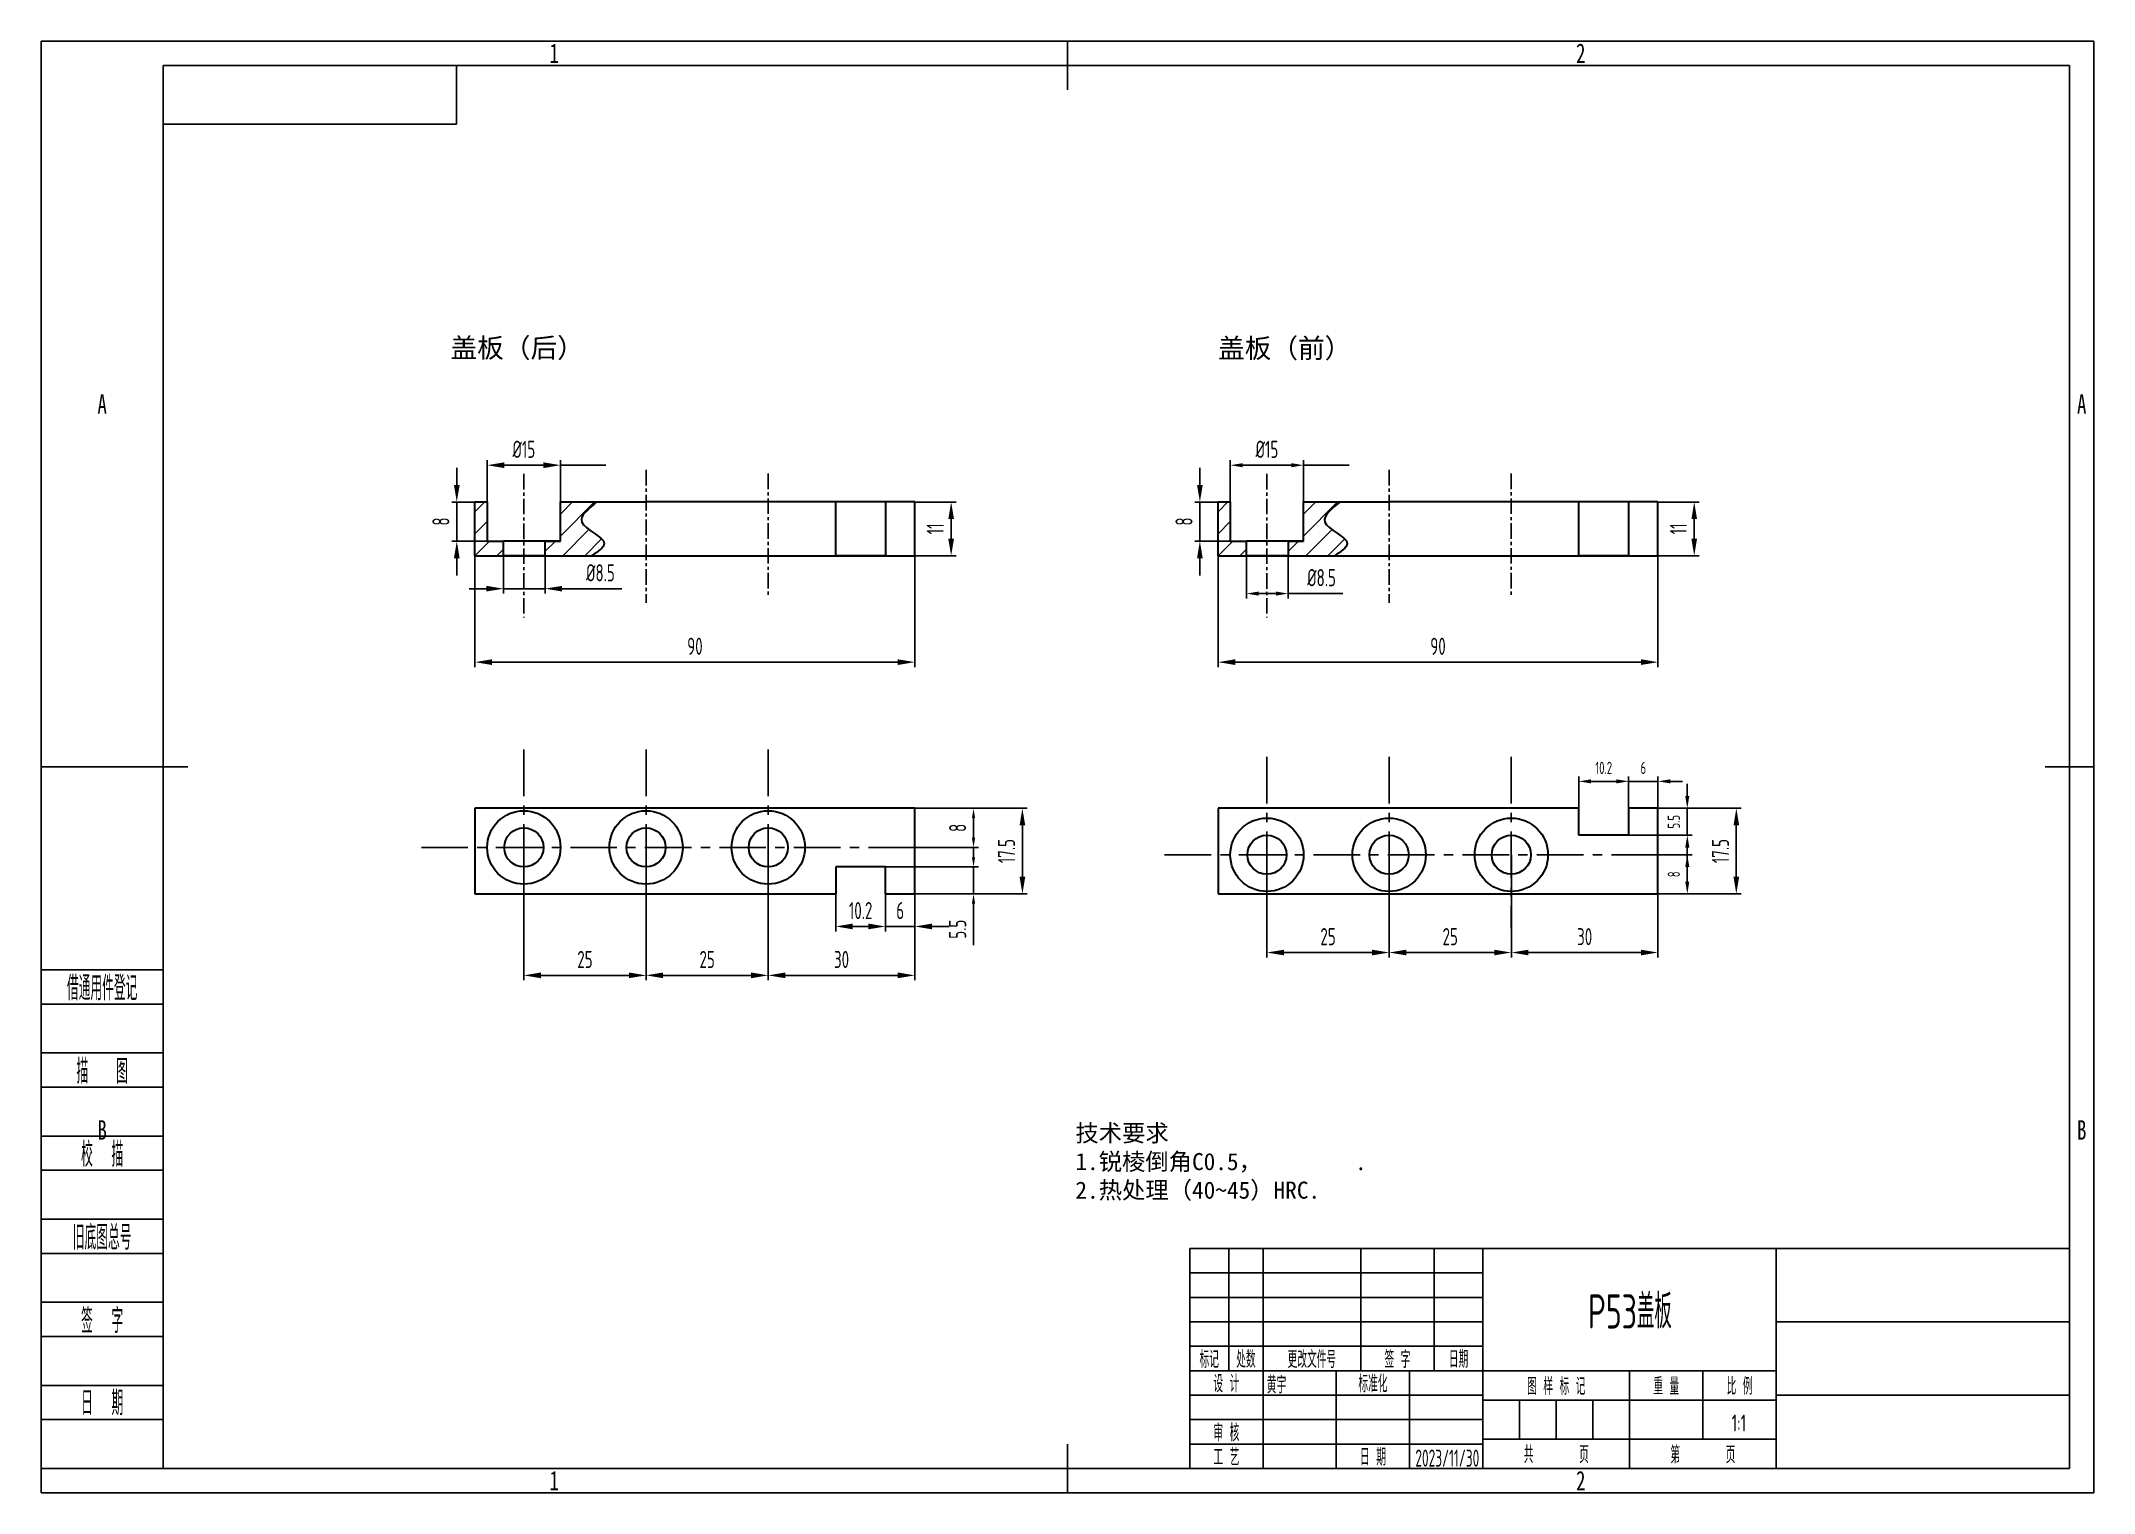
# Model space of a CAD drawing. Header units: millimetres. Extents: x 26 to 446, y 18 to 315.
import ezdxf
from ezdxf.enums import TextEntityAlignment as Align

# ---------------------------------------------------------------- set-up
doc = ezdxf.new("R2010")
doc.units = ezdxf.units.MM
doc.linetypes.add('CENTER', pattern=[50.8, 31.75, -6.35, 6.35, -6.35])
for name, color, linetype in [('1轮廓实线层', 7, 'Continuous'), ('2细线层', 4, 'Continuous'), ('5剖面线层', 2, 'Continuous'), ('6文字层', 3, 'Continuous'), ('7标注层', 4, 'Continuous'), ('图框层', 7, 'Continuous')]:
    doc.layers.add(name, color=color, linetype=linetype)
doc.layers.add('粗实线', color=7, linetype='Continuous', lineweight=30)
doc.styles.add('PC_TEXTSTYLE', font='ISOCP.SHX', dxfattribs={"width": 0.707, "bigfont": 'GBCBIG.SHX'})
doc.styles.get("Standard").update_dxf_attribs({"font": ''})
doc.styles.get('Standard').set_extended_font_data('SimSun')
doc.dimstyles.new('GB_LINEAR', dxfattribs={"dimtxt": 3.5, "dimasz": 3.5, "dimexe": 1, "dimexo": 0, "dimgap": 1.5, "dimtad": 1, "dimdsep": 46, "dimtxsty": 'PC_TEXTSTYLE', "dimcen": 0, "dimclrd": 256, "dimclrt": 3, "dimadec": 0, "dimazin": 2, "dimtp": 0.1, "dimtm": 0.1, "dimtfac": 0.71, "dimtdec": 3, "dimtmove": 0, "dimatfit": 3, "dimfxl": 0, "dimarcsym": 0})
doc.dimstyles.new('GB_ORDINATE', dxfattribs={"dimtxt": 3.5, "dimasz": 3.5, "dimexe": 1, "dimexo": 0, "dimgap": 1.5, "dimtad": 1, "dimdsep": 46, "dimtxsty": 'PC_TEXTSTYLE', "dimcen": 0, "dimclrd": 256, "dimclrt": 3, "dimadec": 0, "dimazin": 2, "dimtp": 0.1, "dimtm": 0.1, "dimtfac": 0.71, "dimtdec": 3, "dimtmove": 0, "dimatfit": 3, "dimfxl": 0, "dimarcsym": 0})

msp = doc.modelspace()

# ---------------------------------------------------------------- texts
at = {"layer": '6文字层', "attachment_point": 1}
for s, width, heights, insert, char_height in [('盖板（后）', 35.89606, [-5.296], (109.704, 254.367), 4), ('盖板（前）', 35.89606, [-5.296], (266.738, 254.301), 4), ('技术要求\\P1.锐棱倒角C0.5，        .\\P2.热处理（40~45）HRC.', 67.42638, [20.679], (237.553, 93.487), 3.5)]:
    msp.add_mtext_dynamic_manual_height_columns(s, width=width, gutter_width=12.5, heights=heights, dxfattribs=dict(at, insert=insert, char_height=char_height))

# ---------------------------------------------------------------- blocks, each defined once
blk = doc.blocks.new('ZwmFrameMain_A3^_^分区图框^_^landscape')
at = {"layer": '1轮廓实线层'}
for p, q in [((185, 292), (185, 282)), ((0, 0), (0, 287)), ((390, 287), (0, 287)), ((390, 287), (390, 0)), ((-25, 143.5), (5, 143.5)), ((395, 143.5), (385, 143.5)), ((185, -5), (185, 5)), ((0, 0), (390, 0))]:
    blk.add_line(p, q, dxfattribs=at)
at = {"layer": '2细线层'}
for p, q in [((-25, -5), (-25, 292)), ((395, 292), (-25, 292)), ((-25, 292), (-25, 287)), ((185, 292), (185, 287)), ((395, 292), (395, -5)), ((-25, 143.5), (0, 143.5)), ((395, 143.5), (390, 143.5)), ((-25, -5), (-25, 0)), ((185, -5), (185, 0)), ((-25, -5), (395, -5)), ((-25, -5), (0, -5)), ((395, -5), (390, -5))]:
    blk.add_line(p, q, dxfattribs=at)
at = {"layer": '6文字层', "width": 0.707}
for s, p in [('1', (80, 289.5)), ('2', (290, 289.5)), ('A', (-12.5, 217.75)), ('A', (392.5, 217.75)), ('B', (-12.5, 69.25)), ('B', (392.5, 69.25)), ('1', (80, -2.5)), ('2', (290, -2.5))]:
    blk.add_text(s, height=4, dxfattribs=at).set_placement(p, align=Align.MIDDLE)
blk = doc.blocks.new('ZwmFrameMain_标题栏1')
at = {"layer": '1轮廓实线层'}
for p, q in [((-180, 0), (-180, 45)), ((0, 45), (-180, 45)), ((-172, 20), (-172, 45)), ((-165, 20), (-165, 45)), ((-145, 20), (-145, 45)), ((-130, 20), (-130, 45)), ((-120, 0), (-120, 45)), ((0, 0), (0, 45)), ((-60, 30), (0, 30)), ((-180, 20), (-60, 20)), ((-165, 0), (-165, 20)), ((-150, 0), (-150, 20)), ((-135, 0), (-135, 20)), ((-60, 15), (0, 15)), ((-180, 0), (0, 0))]:
    blk.add_line(p, q, dxfattribs=at)
at = {"layer": '1轮廓实线层', "color": 7}
for p, q in [((-60, 0), (-60, 45)), ((-180, 25), (-120, 25))]:
    blk.add_line(p, q, dxfattribs=at)
at = {"layer": '2细线层'}
for p, q in [((-180, 40), (-120, 40)), ((-180, 35), (-120, 35)), ((-180, 30), (-120, 30)), ((-90, 0), (-90, 20)), ((-75, 6), (-75, 20)), ((-180, 15), (-120, 15)), ((-120, 14), (-60, 14)), ((-112.5, 6), (-112.5, 14)), ((-105, 6), (-105, 14)), ((-97.5, 6), (-97.5, 14)), ((-180, 10), (-120, 10)), ((-180, 5), (-120, 5)), ((-120, 6), (-60, 6))]:
    blk.add_line(p, q, dxfattribs=at)
at = {"layer": '6文字层', "style": 'PC_TEXTSTYLE', "width": 0.667}
for s, p in [('标记', (-176, 22.5)), ('处数', (-168.5, 22.5)), (' 更改文件号 ', (-155, 22.5)), (' 签 字 ', (-137.5, 22.5)), (' 日期 ', (-125, 22.5)), (' 设 计 ', (-172.5, 17.51)), (' 标准化 ', (-142.5, 17.51)), (' 图 样 标 记 ', (-105, 17)), (' 重 量 ', (-82.5, 17)), (' 比 例 ', (-67.5, 17)), (' 审 核 ', (-172.5, 7.5)), (' 工 艺 ', (-172.5, 2.5)), (' 日 期 ', (-142.5, 2.5)), ('共       页', (-105, 3)), ('第       页', (-75, 3))]:
    blk.add_text(s, height=3.5, dxfattribs=at).set_placement(p, align=Align.MIDDLE)
at = {"layer": '6文字层', "style": 'PC_TEXTSTYLE', "flags": 8}
for tag, height, width, p, p2 in [('企业名称', 5, 3.445461, (-54.29, 34.82), (-5.27, 34.82)), ('产品名称或材料标记', 7, 1.034456, (-113.46, 28.64), (-66.42, 28.64)), ('图样名称', 5, 3.480264, (-54.79, 19.98), (-5.27, 19.98)), ('标准化', 3.5, 1.756036, (-133.83, 15.37), (-120.75, 15.37)), ('审核', 3.5, 2.723972, (-163.99, 5.37), (-150.63, 5.37)), ('重量', 3.5, 2.448074, (-88.46, 7.54), (-76.55, 7.54)), ('比例', 3.5, 2.367734, (-73.35, 7.54), (-61.93, 7.54)), ('图样代号', 5, 3.489916, (-54.79, 5.63), (-5.52, 5.63)), ('工艺', 3.5, 2.851598, (-164.21, 0.37), (-150.89, 0.37)), ('共几页', 3.5, 0.953151, (-108.58, 1.48), (-101.56, 1.48)), ('日期', 3.5, 2.733185, (-133.83, 0.37), (-120.75, 0.37))]:
    blk.add_attdef(tag, text='', height=height, dxfattribs=dict(at, width=width)).set_placement(p, p2, align=Align.FIT)
at = {"layer": '6文字层', "style": 'PC_TEXTSTYLE', "width": 9.901758, "flags": 8}
blk.add_attdef('设计', text='', height=3.5, rotation=359.5768, dxfattribs=at).set_placement((-164.23, 15.37), (-150.37, 15.27), align=Align.FIT)
at = {"layer": '6文字层', "color": 3, "style": 'PC_TEXTSTYLE', "width": 0.96618, "flags": 8}
blk.add_attdef('第几页', text='', height=3.5, dxfattribs=at).set_placement((-78.29, 1.5), (-71.16, 1.5), align=Align.FIT)
at = {"layer": '6文字层', "color": 0, "style": 'PC_TEXTSTYLE', "width": 0.715273, "flags": 8}
blk.add_attdef('图纸张数', text='', height=3.5, dxfattribs=at).set_placement((-2.66, -3.87), (4.46, -3.87), align=Align.FIT)
blk = doc.blocks.new('ZwmFrameMain_图样代号')
at = {"layer": '2细线层', "linetype": 'Continuous'}
for p in [(60, 0), (0, -12)]:
    blk.add_line(p, (60, -12), dxfattribs=at)
at = {"layer": '6文字层', "style": 'PC_TEXTSTYLE', "width": 2.827942}
blk.add_attdef('图样代号', text='', height=7, rotation=180, dxfattribs=at).set_placement((58.24, -2.4), (2.35, -2.4), align=Align.FIT)
blk = doc.blocks.new('ZwmFrameMain_附加栏')
at = {"layer": '2细线层'}
for p, q in [((-25, 102), (0, 102)), ((-25, 95), (0, 95)), ((-25, 85), (0, 85)), ((-25, 78), (0, 78)), ((-25, 68), (0, 68)), ((-25, 61), (0, 61)), ((-25, 51), (0, 51)), ((-25, 44), (0, 44)), ((-25, 34), (0, 34)), ((-25, 27), (0, 27)), ((-25, 17), (0, 17)), ((-25, 10), (0, 10)), ((-25, 0), (0, 0))]:
    blk.add_line(p, q, dxfattribs=at)
at = {"layer": '6文字层', "color": 3, "style": 'PC_TEXTSTYLE'}
for s, width, p in [('借通用件登记', 0.667, (-12.5, 98.5)), ('描   图', 0.6667, (-12.5, 81.5)), ('校  描', 0.667, (-12.5, 64.5)), ('旧底图总号', 0.667, (-12.5, 47.5)), ('签  字', 0.667, (-12.5, 30.5)), ('日  期', 0.667, (-12.49, 13.6))]:
    blk.add_text(s, height=5, dxfattribs=dict(at, width=width)).set_placement(p, align=Align.MIDDLE)
at = {"layer": '6文字层', "style": 'PC_TEXTSTYLE'}
for tag, width, p, p2 in [('借通用件登记', 0.671328, (-23.44, 86.36), (-1.25, 86.36)), ('描图', 2.120922, (-23.44, 69.36), (-1.25, 69.36)), ('校图', 2.149976, (-23.75, 52.06), (-1.25, 52.06)), ('旧底图总号', 0.761452, (-22.84, 35.67), (-1.86, 35.67)), ('签字', 2.026939, (-23.14, 18.37), (-1.56, 18.37)), ('日期', 1.89999, (-22.84, 1.37), (-2.17, 1.37))]:
    blk.add_attdef(tag, text='', height=5, dxfattribs=dict(at, width=width)).set_placement(p, p2, align=Align.FIT)
blk = doc.blocks.new('*D5')
at = {"layer": '7标注层', "lineweight": -2}
for p, q in [((110.99, 224.33), (110.99, 227.83)), ((110.99, 220.83), (110.99, 212.83)), ((110.99, 209.33), (110.99, 205.83))]:
    blk.add_line(p, q, dxfattribs=at)
at = {"layer": '7标注层', "color": 0, "lineweight": -2}
for p, q in [((117.21, 220.83), (109.99, 220.83)), ((117.21, 212.83), (109.99, 212.83))]:
    blk.add_line(p, q, dxfattribs=at)
at = {"layer": '7标注层'}
for points in [[(110.41, 224.33), (111.58, 224.33), (110.99, 220.83)], [(111.58, 209.33), (110.41, 209.33), (110.99, 212.83)]]:
    blk.add_solid(points, dxfattribs=at)
at = {"layer": 'Defpoints', "color": 0}
for p in [(117.21, 220.83), (110.99, 212.83), (117.21, 212.83)]:
    blk.add_point(p, dxfattribs=at)
at = {"layer": '7标注层', "color": 3, "insert": (107.74, 216.83), "char_height": 3.5, "attachment_point": 5, "rotation": 90, "style": 'PC_TEXTSTYLE'}
blk.add_mtext('8', dxfattribs=at)
blk = doc.blocks.new('*D6')
at = {"layer": '7标注层', "color": 0, "lineweight": -2}
for p, q in [((120.54, 209.83), (120.54, 202.1)), ((129.04, 209.83), (129.04, 202.1))]:
    blk.add_line(p, q, dxfattribs=at)
at = {"layer": '7标注层', "lineweight": -2}
for p, q in [((117.04, 203.1), (113.54, 203.1)), ((120.54, 203.1), (129.04, 203.1)), ((132.54, 203.1), (144.73, 203.1))]:
    blk.add_line(p, q, dxfattribs=at)
at = {"layer": '7标注层'}
for points in [[(117.04, 202.52), (117.04, 203.68), (120.54, 203.1)], [(132.54, 203.68), (132.54, 202.52), (129.04, 203.1)]]:
    blk.add_solid(points, dxfattribs=at)
at = {"layer": 'Defpoints', "color": 0}
for p in [(120.54, 209.83), (129.04, 209.83), (129.04, 203.1)]:
    blk.add_point(p, dxfattribs=at)
at = {"layer": '7标注层', "color": 3, "insert": (140.38, 206.35), "char_height": 3.5, "attachment_point": 5, "style": 'PC_TEXTSTYLE'}
blk.add_mtext('%%C8.5', dxfattribs=at)
blk = doc.blocks.new('*D7')
at = {"layer": '7标注层', "color": 0, "lineweight": -2}
for p, q in [((117.21, 220.83), (117.21, 229.36)), ((132.21, 220.83), (132.21, 229.36))]:
    blk.add_line(p, q, dxfattribs=at)
at = {"layer": '7标注层', "lineweight": -2}
blk.add_line((120.71, 228.36), (128.71, 228.36), dxfattribs=at)
at = {"layer": '7标注层'}
for points in [[(120.71, 228.94), (120.71, 227.77), (117.21, 228.36)], [(128.71, 227.77), (128.71, 228.94), (132.21, 228.36)]]:
    blk.add_solid(points, dxfattribs=at)
at = {"layer": 'Defpoints', "color": 0}
for p in [(132.21, 228.36), (117.21, 220.83), (132.21, 220.83)]:
    blk.add_point(p, dxfattribs=at)
at = {"layer": '7标注层', "color": 3, "insert": (124.71, 231.61), "char_height": 3.5, "attachment_point": 5, "style": 'PC_TEXTSTYLE'}
blk.add_mtext('%%C15', dxfattribs=at)
blk = doc.blocks.new('*D8')
at = {"layer": '7标注层', "color": 0, "lineweight": -2}
for p, q in [((204.71, 220.83), (213.13, 220.83)), ((204.71, 209.83), (213.13, 209.83))]:
    blk.add_line(p, q, dxfattribs=at)
at = {"layer": '7标注层', "lineweight": -2}
blk.add_line((212.13, 217.33), (212.13, 213.33), dxfattribs=at)
at = {"layer": '7标注层'}
for points in [[(212.72, 217.33), (211.55, 217.33), (212.13, 220.83)], [(211.55, 213.33), (212.72, 213.33), (212.13, 209.83)]]:
    blk.add_solid(points, dxfattribs=at)
at = {"layer": 'Defpoints', "color": 0}
for p in [(204.71, 220.83), (204.71, 209.83), (212.13, 209.83)]:
    blk.add_point(p, dxfattribs=at)
at = {"layer": '7标注层', "color": 3, "insert": (208.88, 215.33), "char_height": 3.5, "attachment_point": 5, "rotation": 90, "style": 'PC_TEXTSTYLE'}
blk.add_mtext('11', dxfattribs=at)
blk = doc.blocks.new('*D9')
at = {"layer": '7标注层', "color": 0, "lineweight": -2}
for p, q in [((114.71, 209.83), (114.71, 187.07)), ((204.71, 209.83), (204.71, 187.07))]:
    blk.add_line(p, q, dxfattribs=at)
at = {"layer": '7标注层', "lineweight": -2}
blk.add_line((118.21, 188.07), (201.21, 188.07), dxfattribs=at)
at = {"layer": '7标注层'}
for points in [[(118.21, 188.66), (118.21, 187.49), (114.71, 188.07)], [(201.21, 187.49), (201.21, 188.66), (204.71, 188.07)]]:
    blk.add_solid(points, dxfattribs=at)
at = {"layer": 'Defpoints', "color": 0}
for p in [(114.71, 209.83), (204.71, 209.83), (204.71, 188.07)]:
    blk.add_point(p, dxfattribs=at)
at = {"layer": '7标注层', "color": 3, "insert": (159.71, 191.32), "char_height": 3.5, "attachment_point": 5, "style": 'PC_TEXTSTYLE'}
blk.add_mtext('90', dxfattribs=at)
blk = doc.blocks.new('*D10')
at = {"layer": '7标注层', "color": 0, "lineweight": -2}
for p, q in [((188.51, 140.67), (188.51, 133)), ((198.71, 140.67), (198.71, 133))]:
    blk.add_line(p, q, dxfattribs=at)
at = {"layer": '7标注层', "lineweight": -2}
blk.add_line((192.01, 134), (195.21, 134), dxfattribs=at)
at = {"layer": '7标注层'}
for points in [[(192.01, 134.59), (192.01, 133.42), (188.51, 134)], [(195.21, 133.42), (195.21, 134.59), (198.71, 134)]]:
    blk.add_solid(points, dxfattribs=at)
at = {"layer": 'Defpoints', "color": 0}
for p in [(188.51, 140.67), (198.71, 140.67), (198.71, 134)]:
    blk.add_point(p, dxfattribs=at)
at = {"layer": '7标注层', "color": 3, "insert": (193.61, 137.25), "char_height": 3.5, "attachment_point": 5, "style": 'PC_TEXTSTYLE'}
blk.add_mtext('10.2', dxfattribs=at)
blk = doc.blocks.new('*D11')
at = {"layer": '7标注层', "color": 0, "lineweight": -2}
for p, q in [((198.71, 140.67), (198.71, 133)), ((204.71, 140.67), (204.71, 133))]:
    blk.add_line(p, q, dxfattribs=at)
at = {"layer": '7标注层', "lineweight": -2}
for p, q in [((195.21, 134), (191.71, 134)), ((198.71, 134), (204.71, 134)), ((208.21, 134), (211.71, 134))]:
    blk.add_line(p, q, dxfattribs=at)
at = {"layer": '7标注层'}
for points in [[(195.21, 133.42), (195.21, 134.59), (198.71, 134)], [(208.21, 134.59), (208.21, 133.42), (204.71, 134)]]:
    blk.add_solid(points, dxfattribs=at)
at = {"layer": 'Defpoints', "color": 0}
for p in [(198.71, 140.67), (204.71, 140.67), (204.71, 134)]:
    blk.add_point(p, dxfattribs=at)
at = {"layer": '7标注层', "color": 3, "insert": (201.71, 137.25), "char_height": 3.5, "attachment_point": 5, "style": 'PC_TEXTSTYLE'}
blk.add_mtext('6', dxfattribs=at)
blk = doc.blocks.new('*D12')
at = {"layer": '7标注层', "color": 0, "lineweight": -2}
for p, q in [((124.71, 150.17), (124.71, 123)), ((149.71, 150.17), (149.71, 123))]:
    blk.add_line(p, q, dxfattribs=at)
at = {"layer": '7标注层', "lineweight": -2}
blk.add_line((128.21, 124), (146.21, 124), dxfattribs=at)
at = {"layer": '7标注层'}
for points in [[(128.21, 124.59), (128.21, 123.42), (124.71, 124)], [(146.21, 123.42), (146.21, 124.59), (149.71, 124)]]:
    blk.add_solid(points, dxfattribs=at)
at = {"layer": 'Defpoints', "color": 0}
for p in [(124.71, 150.17), (149.71, 150.17), (149.71, 124)]:
    blk.add_point(p, dxfattribs=at)
at = {"layer": '7标注层', "color": 3, "insert": (137.21, 127.25), "char_height": 3.5, "attachment_point": 5, "style": 'PC_TEXTSTYLE'}
blk.add_mtext('25', dxfattribs=at)
blk = doc.blocks.new('*D13')
at = {"layer": '7标注层', "color": 0, "lineweight": -2}
for p, q in [((149.71, 150.17), (149.71, 123)), ((174.71, 150.17), (174.71, 123))]:
    blk.add_line(p, q, dxfattribs=at)
at = {"layer": '7标注层', "lineweight": -2}
blk.add_line((153.21, 124), (171.21, 124), dxfattribs=at)
at = {"layer": '7标注层'}
for points in [[(153.21, 124.59), (153.21, 123.42), (149.71, 124)], [(171.21, 123.42), (171.21, 124.59), (174.71, 124)]]:
    blk.add_solid(points, dxfattribs=at)
at = {"layer": 'Defpoints', "color": 0}
for p in [(149.71, 150.17), (174.71, 150.17), (174.71, 124)]:
    blk.add_point(p, dxfattribs=at)
at = {"layer": '7标注层', "color": 3, "insert": (162.21, 127.25), "char_height": 3.5, "attachment_point": 5, "style": 'PC_TEXTSTYLE'}
blk.add_mtext('25', dxfattribs=at)
blk = doc.blocks.new('*D14')
at = {"layer": '7标注层', "color": 0, "lineweight": -2}
for p, q in [((174.71, 150.17), (174.71, 123)), ((204.71, 150.17), (204.71, 123))]:
    blk.add_line(p, q, dxfattribs=at)
at = {"layer": '7标注层', "lineweight": -2}
blk.add_line((178.21, 124), (201.21, 124), dxfattribs=at)
at = {"layer": '7标注层'}
for points in [[(178.21, 124.59), (178.21, 123.42), (174.71, 124)], [(201.21, 123.42), (201.21, 124.59), (204.71, 124)]]:
    blk.add_solid(points, dxfattribs=at)
at = {"layer": 'Defpoints', "color": 0}
for p in [(174.71, 150.17), (204.71, 150.17), (204.71, 124)]:
    blk.add_point(p, dxfattribs=at)
at = {"layer": '7标注层', "color": 3, "insert": (189.71, 127.25), "char_height": 3.5, "attachment_point": 5, "style": 'PC_TEXTSTYLE'}
blk.add_mtext('30', dxfattribs=at)
blk = doc.blocks.new('*D15')
at = {"layer": '7标注层', "color": 0, "lineweight": -2}
for p, q in [((204.71, 158.17), (217.71, 158.17)), ((204.71, 150.17), (217.71, 150.17))]:
    blk.add_line(p, q, dxfattribs=at)
at = {"layer": '7标注层', "lineweight": -2}
blk.add_line((216.71, 156.17), (216.71, 152.17), dxfattribs=at)
at = {"layer": '7标注层'}
for points in [[(217.04, 156.17), (216.38, 156.17), (216.71, 158.17)], [(216.38, 152.17), (217.04, 152.17), (216.71, 150.17)]]:
    blk.add_solid(points, dxfattribs=at)
at = {"layer": 'Defpoints', "color": 0}
for p in [(204.71, 158.17), (204.71, 150.17), (216.71, 150.17)]:
    blk.add_point(p, dxfattribs=at)
at = {"layer": '7标注层', "color": 3, "insert": (213.46, 154.17), "char_height": 3.5, "attachment_point": 5, "rotation": 90, "style": 'PC_TEXTSTYLE'}
blk.add_mtext('8', dxfattribs=at)
blk = doc.blocks.new('*D17')
at = {"layer": '7标注层', "lineweight": -2}
for p, q in [((216.71, 148.17), (216.71, 150.17)), ((216.71, 146.17), (216.71, 140.67)), ((216.71, 138.67), (216.71, 130.2))]:
    blk.add_line(p, q, dxfattribs=at)
at = {"layer": '7标注层', "color": 0, "lineweight": -2}
for p, q in [((198.71, 146.17), (217.71, 146.17)), ((198.71, 140.67), (217.71, 140.67))]:
    blk.add_line(p, q, dxfattribs=at)
at = {"layer": '7标注层'}
for points in [[(216.38, 148.17), (217.04, 148.17), (216.71, 146.17)], [(217.04, 138.67), (216.38, 138.67), (216.71, 140.67)]]:
    blk.add_solid(points, dxfattribs=at)
at = {"layer": 'Defpoints', "color": 0}
for p in [(198.71, 146.17), (198.71, 140.67), (216.71, 140.67)]:
    blk.add_point(p, dxfattribs=at)
at = {"layer": '7标注层', "color": 3, "insert": (213.46, 133.44), "char_height": 3.5, "attachment_point": 5, "rotation": 90, "style": 'PC_TEXTSTYLE'}
blk.add_mtext('5.5', dxfattribs=at)
blk = doc.blocks.new('*D18')
at = {"layer": '7标注层', "color": 0, "lineweight": -2}
for p, q in [((204.71, 158.17), (227.71, 158.17)), ((204.71, 140.67), (227.71, 140.67))]:
    blk.add_line(p, q, dxfattribs=at)
at = {"layer": '7标注层', "lineweight": -2}
blk.add_line((226.71, 154.67), (226.71, 144.17), dxfattribs=at)
at = {"layer": '7标注层'}
for points in [[(227.29, 154.67), (226.13, 154.67), (226.71, 158.17)], [(226.13, 144.17), (227.29, 144.17), (226.71, 140.67)]]:
    blk.add_solid(points, dxfattribs=at)
at = {"layer": 'Defpoints', "color": 0}
for p in [(204.71, 158.17), (204.71, 140.67), (226.71, 140.67)]:
    blk.add_point(p, dxfattribs=at)
at = {"layer": '7标注层', "color": 3, "insert": (223.46, 149.42), "char_height": 3.5, "attachment_point": 5, "rotation": 90, "style": 'PC_TEXTSTYLE'}
blk.add_mtext('17.5', dxfattribs=at)
blk = doc.blocks.new('*D19')
at = {"layer": '7标注层', "lineweight": -2}
for p, q in [((263.02, 224.33), (263.02, 227.83)), ((263.02, 220.83), (263.02, 212.83)), ((263.02, 209.33), (263.02, 205.83))]:
    blk.add_line(p, q, dxfattribs=at)
at = {"layer": '7标注层', "color": 0, "lineweight": -2}
for p, q in [((269.24, 220.83), (262.02, 220.83)), ((269.24, 212.83), (262.02, 212.83))]:
    blk.add_line(p, q, dxfattribs=at)
at = {"layer": '7标注层'}
for points in [[(262.44, 224.33), (263.6, 224.33), (263.02, 220.83)], [(263.6, 209.33), (262.44, 209.33), (263.02, 212.83)]]:
    blk.add_solid(points, dxfattribs=at)
at = {"layer": 'Defpoints', "color": 0}
for p in [(269.24, 220.83), (263.02, 212.83), (269.24, 212.83)]:
    blk.add_point(p, dxfattribs=at)
at = {"layer": '7标注层', "color": 3, "insert": (259.77, 216.83), "char_height": 3.5, "attachment_point": 5, "rotation": 90, "style": 'PC_TEXTSTYLE'}
blk.add_mtext('8', dxfattribs=at)
blk = doc.blocks.new('*D20')
at = {"layer": '7标注层', "color": 0, "lineweight": -2}
for p, q in [((272.56, 209.83), (272.56, 201.1)), ((281.06, 209.83), (281.06, 201.1))]:
    blk.add_line(p, q, dxfattribs=at)
at = {"layer": '7标注层', "lineweight": -2}
for p, q in [((275.06, 202.1), (278.56, 202.1)), ((281.06, 202.1), (292.25, 202.1))]:
    blk.add_line(p, q, dxfattribs=at)
at = {"layer": '7标注层'}
for points in [[(275.06, 202.52), (275.06, 201.68), (272.56, 202.1)], [(278.56, 201.68), (278.56, 202.52), (281.06, 202.1)]]:
    blk.add_solid(points, dxfattribs=at)
at = {"layer": 'Defpoints', "color": 0}
for p in [(272.56, 209.83), (281.06, 209.83), (281.06, 202.1)]:
    blk.add_point(p, dxfattribs=at)
at = {"layer": '7标注层', "color": 3, "insert": (287.91, 205.35), "char_height": 3.5, "attachment_point": 5, "style": 'PC_TEXTSTYLE'}
blk.add_mtext('%%C8.5', dxfattribs=at)
blk = doc.blocks.new('*D21')
at = {"layer": '7标注层', "color": 0, "lineweight": -2}
for p, q in [((269.24, 220.83), (269.24, 229.36)), ((284.24, 220.83), (284.24, 229.36))]:
    blk.add_line(p, q, dxfattribs=at)
at = {"layer": '7标注层', "lineweight": -2}
blk.add_line((271.74, 228.36), (281.74, 228.36), dxfattribs=at)
at = {"layer": '7标注层'}
for points in [[(271.74, 228.77), (271.74, 227.94), (269.24, 228.36)], [(281.74, 227.94), (281.74, 228.77), (284.24, 228.36)]]:
    blk.add_solid(points, dxfattribs=at)
at = {"layer": 'Defpoints', "color": 0}
for p in [(284.24, 228.36), (269.24, 220.83), (284.24, 220.83)]:
    blk.add_point(p, dxfattribs=at)
at = {"layer": '7标注层', "color": 3, "insert": (276.74, 231.61), "char_height": 3.5, "attachment_point": 5, "style": 'PC_TEXTSTYLE'}
blk.add_mtext('%%C15', dxfattribs=at)
blk = doc.blocks.new('*D22')
at = {"layer": '7标注层', "color": 0, "lineweight": -2}
for p, q in [((356.74, 220.83), (365.16, 220.83)), ((356.74, 209.83), (365.16, 209.83))]:
    blk.add_line(p, q, dxfattribs=at)
at = {"layer": '7标注层', "lineweight": -2}
blk.add_line((364.16, 217.33), (364.16, 213.33), dxfattribs=at)
at = {"layer": '7标注层'}
for points in [[(364.74, 217.33), (363.58, 217.33), (364.16, 220.83)], [(363.58, 213.33), (364.74, 213.33), (364.16, 209.83)]]:
    blk.add_solid(points, dxfattribs=at)
at = {"layer": 'Defpoints', "color": 0}
for p in [(356.74, 220.83), (356.74, 209.83), (364.16, 209.83)]:
    blk.add_point(p, dxfattribs=at)
at = {"layer": '7标注层', "color": 3, "insert": (360.91, 215.33), "char_height": 3.5, "attachment_point": 5, "rotation": 90, "style": 'PC_TEXTSTYLE'}
blk.add_mtext('11', dxfattribs=at)
blk = doc.blocks.new('*D23')
at = {"layer": '7标注层', "color": 0, "lineweight": -2}
for p, q in [((266.74, 209.83), (266.74, 187.07)), ((356.74, 209.83), (356.74, 187.07))]:
    blk.add_line(p, q, dxfattribs=at)
at = {"layer": '7标注层', "lineweight": -2}
blk.add_line((270.24, 188.07), (353.24, 188.07), dxfattribs=at)
at = {"layer": '7标注层'}
for points in [[(270.24, 188.66), (270.24, 187.49), (266.74, 188.07)], [(353.24, 187.49), (353.24, 188.66), (356.74, 188.07)]]:
    blk.add_solid(points, dxfattribs=at)
at = {"layer": 'Defpoints', "color": 0}
for p in [(266.74, 209.83), (356.74, 209.83), (356.74, 188.07)]:
    blk.add_point(p, dxfattribs=at)
at = {"layer": '7标注层', "color": 3, "insert": (311.74, 191.32), "char_height": 3.5, "attachment_point": 5, "style": 'PC_TEXTSTYLE'}
blk.add_mtext('90', dxfattribs=at)
blk = doc.blocks.new('*D25')
at = {"layer": '7标注层', "color": 0, "lineweight": -2}
for p, q in [((356.74, 148.67), (363.74, 148.67)), ((356.74, 140.67), (363.74, 140.67))]:
    blk.add_line(p, q, dxfattribs=at)
at = {"layer": '7标注层', "lineweight": -2}
blk.add_line((362.74, 146.17), (362.74, 143.17), dxfattribs=at)
at = {"layer": '7标注层'}
for points in [[(363.15, 146.17), (362.32, 146.17), (362.74, 148.67)], [(362.32, 143.17), (363.15, 143.17), (362.74, 140.67)]]:
    blk.add_solid(points, dxfattribs=at)
at = {"layer": 'Defpoints', "color": 0}
for p in [(356.74, 148.67), (356.74, 140.67), (362.74, 140.67)]:
    blk.add_point(p, dxfattribs=at)
at = {"layer": '7标注层', "color": 3, "insert": (359.99, 144.67), "char_height": 2.5, "attachment_point": 5, "rotation": 90, "style": 'PC_TEXTSTYLE'}
blk.add_mtext('8', dxfattribs=at)
blk = doc.blocks.new('*D26')
at = {"layer": '7标注层', "color": 0, "lineweight": -2}
for p, q in [((356.74, 158.17), (373.77, 158.17)), ((356.74, 140.67), (373.77, 140.67))]:
    blk.add_line(p, q, dxfattribs=at)
at = {"layer": '7标注层', "lineweight": -2}
blk.add_line((372.77, 154.67), (372.77, 144.17), dxfattribs=at)
at = {"layer": '7标注层'}
for points in [[(373.35, 154.67), (372.19, 154.67), (372.77, 158.17)], [(372.19, 144.17), (373.35, 144.17), (372.77, 140.67)]]:
    blk.add_solid(points, dxfattribs=at)
at = {"layer": 'Defpoints', "color": 0}
for p in [(356.74, 158.17), (356.74, 140.67), (372.77, 140.67)]:
    blk.add_point(p, dxfattribs=at)
at = {"layer": '7标注层', "color": 3, "insert": (369.52, 149.42), "char_height": 3.5, "attachment_point": 5, "rotation": 90, "style": 'PC_TEXTSTYLE'}
blk.add_mtext('17.5', dxfattribs=at)
blk = doc.blocks.new('*D27')
at = {"layer": '7标注层', "color": 0, "lineweight": -2}
for p, q in [((326.74, 148.67), (326.74, 127.67)), ((356.74, 148.67), (356.74, 127.67))]:
    blk.add_line(p, q, dxfattribs=at)
at = {"layer": '7标注层', "lineweight": -2}
blk.add_line((353.24, 128.67), (330.24, 128.67), dxfattribs=at)
at = {"layer": '7标注层'}
for points in [[(330.24, 129.25), (330.24, 128.09), (326.74, 128.67)], [(353.24, 128.09), (353.24, 129.25), (356.74, 128.67)]]:
    blk.add_solid(points, dxfattribs=at)
at = {"layer": 'Defpoints', "color": 0}
for p in [(326.74, 148.67), (356.74, 148.67), (326.74, 128.67)]:
    blk.add_point(p, dxfattribs=at)
at = {"layer": '7标注层', "color": 3, "insert": (341.74, 131.92), "char_height": 3.5, "attachment_point": 5, "style": 'PC_TEXTSTYLE'}
blk.add_mtext('30', dxfattribs=at)
blk = doc.blocks.new('*D28')
at = {"layer": '7标注层', "color": 0, "lineweight": -2}
for p, q in [((301.74, 148.67), (301.74, 127.67)), ((326.74, 148.67), (326.74, 127.67))]:
    blk.add_line(p, q, dxfattribs=at)
at = {"layer": '7标注层', "lineweight": -2}
blk.add_line((323.24, 128.67), (305.24, 128.67), dxfattribs=at)
at = {"layer": '7标注层'}
for points in [[(305.24, 129.25), (305.24, 128.09), (301.74, 128.67)], [(323.24, 128.09), (323.24, 129.25), (326.74, 128.67)]]:
    blk.add_solid(points, dxfattribs=at)
at = {"layer": 'Defpoints', "color": 0}
for p in [(301.74, 148.67), (326.74, 148.67), (301.74, 128.67)]:
    blk.add_point(p, dxfattribs=at)
at = {"layer": '7标注层', "color": 3, "insert": (314.24, 131.92), "char_height": 3.5, "attachment_point": 5, "style": 'PC_TEXTSTYLE'}
blk.add_mtext('25', dxfattribs=at)
blk = doc.blocks.new('*D29')
at = {"layer": '7标注层', "color": 0, "lineweight": -2}
for p, q in [((276.74, 148.67), (276.74, 127.67)), ((301.74, 148.67), (301.74, 127.67))]:
    blk.add_line(p, q, dxfattribs=at)
at = {"layer": '7标注层', "lineweight": -2}
blk.add_line((298.24, 128.67), (280.24, 128.67), dxfattribs=at)
at = {"layer": '7标注层'}
for points in [[(280.24, 129.25), (280.24, 128.09), (276.74, 128.67)], [(298.24, 128.09), (298.24, 129.25), (301.74, 128.67)]]:
    blk.add_solid(points, dxfattribs=at)
at = {"layer": 'Defpoints', "color": 0}
for p in [(276.74, 148.67), (301.74, 148.67), (276.74, 128.67)]:
    blk.add_point(p, dxfattribs=at)
at = {"layer": '7标注层', "color": 3, "insert": (289.24, 131.92), "char_height": 3.5, "attachment_point": 5, "style": 'PC_TEXTSTYLE'}
blk.add_mtext('25', dxfattribs=at)
blk = doc.blocks.new('*D30')
at = {"layer": '7标注层', "color": 0, "lineweight": -2}
for p, q in [((340.54, 152.67), (340.54, 164.69)), ((350.74, 152.67), (350.74, 164.69))]:
    blk.add_line(p, q, dxfattribs=at)
at = {"layer": '7标注层', "lineweight": -2}
blk.add_line((343.04, 163.69), (348.24, 163.69), dxfattribs=at)
at = {"layer": '7标注层'}
for points in [[(343.04, 164.1), (343.04, 163.27), (340.54, 163.69)], [(348.24, 163.27), (348.24, 164.1), (350.74, 163.69)]]:
    blk.add_solid(points, dxfattribs=at)
at = {"layer": 'Defpoints', "color": 0}
for p in [(350.74, 163.69), (340.54, 152.67), (350.74, 152.67)]:
    blk.add_point(p, dxfattribs=at)
at = {"layer": '7标注层', "color": 3, "insert": (345.64, 166.44), "char_height": 2.5, "attachment_point": 5, "style": 'PC_TEXTSTYLE'}
blk.add_mtext('10.2', dxfattribs=at)
blk = doc.blocks.new('*D31')
at = {"layer": '7标注层', "color": 0, "lineweight": -2}
for p, q in [((350.74, 158.17), (350.74, 164.69)), ((356.74, 158.17), (356.74, 164.69))]:
    blk.add_line(p, q, dxfattribs=at)
at = {"layer": '7标注层', "lineweight": -2}
for p, q in [((348.24, 163.69), (345.74, 163.69)), ((350.74, 163.69), (356.74, 163.69)), ((359.24, 163.69), (361.74, 163.69))]:
    blk.add_line(p, q, dxfattribs=at)
at = {"layer": '7标注层'}
for points in [[(348.24, 163.27), (348.24, 164.1), (350.74, 163.69)], [(359.24, 164.1), (359.24, 163.27), (356.74, 163.69)]]:
    blk.add_solid(points, dxfattribs=at)
at = {"layer": 'Defpoints', "color": 0}
for p in [(356.74, 163.69), (350.74, 158.17), (356.74, 158.17)]:
    blk.add_point(p, dxfattribs=at)
at = {"layer": '7标注层', "color": 3, "insert": (353.74, 166.44), "char_height": 2.5, "attachment_point": 5, "style": 'PC_TEXTSTYLE'}
blk.add_mtext('6', dxfattribs=at)
blk = doc.blocks.new('*D32')
at = {"layer": '7标注层', "lineweight": -2}
for p, q in [((362.74, 160.69), (362.74, 163.21)), ((362.74, 158.17), (362.74, 152.67)), ((362.74, 150.15), (362.74, 147.63))]:
    blk.add_line(p, q, dxfattribs=at)
at = {"layer": '7标注层', "color": 0, "lineweight": -2}
for p, q in [((350.74, 158.17), (363.74, 158.17)), ((350.74, 152.67), (363.74, 152.67))]:
    blk.add_line(p, q, dxfattribs=at)
at = {"layer": '7标注层'}
for points in [[(362.32, 160.69), (363.16, 160.69), (362.74, 158.17)], [(363.16, 150.15), (362.32, 150.15), (362.74, 152.67)]]:
    blk.add_solid(points, dxfattribs=at)
at = {"layer": 'Defpoints', "color": 0}
for p in [(350.74, 158.17), (350.74, 152.67), (362.74, 152.67)]:
    blk.add_point(p, dxfattribs=at)
at = {"layer": '7标注层', "color": 3, "insert": (359.99, 155.42), "char_height": 2.5, "attachment_point": 5, "rotation": 90, "style": 'PC_TEXTSTYLE'}
blk.add_mtext('5.5', dxfattribs=at)

# ---------------------------------------------------------------- dimensions: what is measured, and where the dimension line sits
at = {"layer": '7标注层'}
dim = msp.add_linear_dim(base=(132.212, 228.357), p1=(117.212, 220.832), p2=(132.212, 220.832), text='%%C15', dimstyle='GB_ORDINATE', dxfattribs=at)
dim.commit()
dim.dimension.update_dxf_attribs({"geometry": '*D7', "text_midpoint": (124.712, 231.607)})
for base, p1, p2, text, dimstyle, override, picture, middle in [((284.238, 228.357), (269.238, 220.832), (284.238, 220.832), '%%C15', 'GB_ORDINATE', {"dimtxt": 3.5, "dimasz": 2.5}, '*D21', (276.738, 231.607)), ((129.036, 203.101), (120.536, 209.832), (129.036, 209.832), '%%C8.5', 'GB_LINEAR', {"dimscale": 1, "dimgap": 1.5, "dimtad": 1, "dimjust": 0, "dimdec": 2, "dimlfac": 1, "dimse1": 0, "dimse2": 0, "dimsd1": 0, "dimsd2": 0, "dimclrd": 256, "dimclre": 0, "dimtofl": 1, "dimtvp": 0.1}, '*D6', (140.382, 206.351))]:
    dim = msp.add_linear_dim(base=base, p1=p1, p2=p2, text=text, dimstyle=dimstyle, override=override, dxfattribs=at)
    dim.commit()
    dim.dimension.update_dxf_attribs({"geometry": picture, "text_midpoint": middle})
for base, p1, p2, override, picture, middle in [((110.994, 212.832), (117.212, 220.832), (117.212, 212.832), {"dimscale": 1, "dimgap": 1.5, "dimtad": 1, "dimjust": 0, "dimdec": 2, "dimlfac": 1, "dimse1": 0, "dimse2": 0, "dimsd1": 0, "dimsd2": 0, "dimclrd": 256, "dimclre": 0, "dimtofl": 1, "dimtvp": 0.1}, '*D5', (107.744, 216.832)), ((263.02, 212.832), (269.238, 220.832), (269.238, 212.832), {"dimscale": 1, "dimgap": 1.5, "dimtad": 1, "dimjust": 0, "dimdec": 2, "dimlfac": 1, "dimse1": 0, "dimse2": 0, "dimsd1": 0, "dimsd2": 0, "dimclrd": 256, "dimclre": 0, "dimtofl": 1, "dimtvp": 0.1}, '*D19', (259.77, 216.832)), ((362.74, 152.669), (350.738, 158.169), (350.738, 152.669), {"dimscale": 1, "dimtxt": 2.5, "dimasz": 2.52, "dimgap": 1.5, "dimtad": 1, "dimjust": 0, "dimdec": 2, "dimlfac": 1, "dimse1": 0, "dimse2": 0, "dimsd1": 0, "dimsd2": 0, "dimclrd": 256, "dimclre": 0, "dimtofl": 1, "dimtvp": 0.1}, '*D32', (359.99, 155.419)), ((216.712, 150.169), (204.712, 158.169), (204.712, 150.169), {"dimscale": 1, "dimasz": 2, "dimgap": 1.5, "dimtad": 1, "dimjust": 0, "dimdec": 2, "dimlfac": 1, "dimse1": 0, "dimse2": 0, "dimsd1": 0, "dimsd2": 0, "dimclrd": 256, "dimclre": 0, "dimtofl": 1, "dimtvp": 0.1}, '*D15', (213.462, 154.169)), ((226.712, 140.669), (204.712, 158.169), (204.712, 140.669), {"dimscale": 1, "dimgap": 1.5, "dimtad": 1, "dimjust": 0, "dimdec": 2, "dimlfac": 1, "dimse1": 0, "dimse2": 0, "dimsd1": 0, "dimsd2": 0, "dimclrd": 256, "dimclre": 0, "dimtofl": 1, "dimtvp": 0.1}, '*D18', (223.462, 149.419)), ((216.712, 140.669), (198.712, 146.169), (198.712, 140.669), {"dimscale": 1, "dimasz": 2, "dimgap": 1.5, "dimtad": 1, "dimjust": 0, "dimdec": 2, "dimlfac": 1, "dimse1": 0, "dimse2": 0, "dimsd1": 0, "dimsd2": 0, "dimclrd": 256, "dimclre": 0, "dimtofl": 1, "dimtvp": 0.1}, '*D17', (213.462, 133.436)), ((362.738, 140.669), (356.738, 148.669), (356.738, 140.669), {"dimscale": 1, "dimtxt": 2.5, "dimasz": 2.5, "dimgap": 1.5, "dimtad": 1, "dimjust": 0, "dimdec": 2, "dimlfac": 1, "dimse1": 0, "dimse2": 0, "dimsd1": 0, "dimsd2": 0, "dimclrd": 256, "dimclre": 0, "dimtofl": 1, "dimtvp": 0.1}, '*D25', (359.988, 144.669))]:
    dim = msp.add_linear_dim(base=base, p1=p1, p2=p2, angle=90, dimstyle='GB_LINEAR', override=override, dxfattribs=at)
    dim.commit()
    dim.dimension.update_dxf_attribs({"geometry": picture, "text_midpoint": middle})
for base, p1, p2, picture, middle in [((212.134, 209.832), (204.712, 220.832), (204.712, 209.832), '*D8', (212.134, 215.332)), ((364.16, 209.832), (356.738, 220.832), (356.738, 209.832), '*D22', (364.16, 215.332)), ((372.769, 140.669), (356.738, 158.169), (356.738, 140.669), '*D26', (372.769, 149.419))]:
    dim = msp.add_linear_dim(base=base, p1=p1, p2=p2, angle=90, dimstyle='GB_LINEAR', override={"dimscale": 1, "dimgap": 1.5, "dimtad": 1, "dimjust": 0, "dimdec": 2, "dimlfac": 1, "dimse1": 0, "dimse2": 0, "dimsd1": 0, "dimsd2": 0, "dimclrd": 256, "dimclre": 0, "dimtofl": 1, "dimtvp": 0.1}, dxfattribs=at)
    dim.commit()
    dim.dimension.update_dxf_attribs({"geometry": picture, "text_midpoint": middle, "dimtype": 160})
for base, p1, p2, override, picture, middle in [((204.712, 188.073), (114.712, 209.832), (204.712, 209.832), {"dimscale": 1, "dimgap": 1.5, "dimtad": 1, "dimjust": 0, "dimdec": 2, "dimlfac": 1, "dimse1": 0, "dimse2": 0, "dimsd1": 0, "dimsd2": 0, "dimclrd": 256, "dimclre": 0, "dimtofl": 1, "dimtvp": 0.1}, '*D9', (159.712, 191.323)), ((356.738, 188.073), (266.738, 209.832), (356.738, 209.832), {"dimscale": 1, "dimgap": 1.5, "dimtad": 1, "dimjust": 0, "dimdec": 2, "dimlfac": 1, "dimse1": 0, "dimse2": 0, "dimsd1": 0, "dimsd2": 0, "dimclrd": 256, "dimclre": 0, "dimtofl": 1, "dimtvp": 0.1}, '*D23', (311.738, 191.323)), ((350.738, 163.688), (340.538, 152.669), (350.738, 152.669), {"dimscale": 1, "dimtxt": 2.5, "dimasz": 2.5, "dimgap": 1.5, "dimtad": 1, "dimjust": 0, "dimdec": 2, "dimlfac": 1, "dimse1": 0, "dimse2": 0, "dimsd1": 0, "dimsd2": 0, "dimclrd": 256, "dimclre": 0, "dimtofl": 1, "dimtvp": 0.1}, '*D30', (345.638, 166.438)), ((356.738, 163.688), (350.738, 158.169), (356.738, 158.169), {"dimscale": 1, "dimtxt": 2.5, "dimasz": 2.5, "dimgap": 1.5, "dimtad": 1, "dimjust": 0, "dimdec": 2, "dimlfac": 1, "dimse1": 0, "dimse2": 0, "dimsd1": 0, "dimsd2": 0, "dimclrd": 256, "dimclre": 0, "dimtofl": 1, "dimtvp": 0.1}, '*D31', (353.738, 166.438)), ((149.712, 124.004), (124.712, 150.169), (149.712, 150.169), {"dimscale": 1, "dimgap": 1.5, "dimtad": 1, "dimjust": 0, "dimdec": 2, "dimlfac": 1, "dimse1": 0, "dimse2": 0, "dimsd1": 0, "dimsd2": 0, "dimclrd": 256, "dimclre": 0, "dimtofl": 1, "dimtvp": 0.1}, '*D12', (137.212, 127.254)), ((174.712, 124.004), (149.712, 150.169), (174.712, 150.169), {"dimscale": 1, "dimgap": 1.5, "dimtad": 1, "dimjust": 0, "dimdec": 2, "dimlfac": 1, "dimse1": 0, "dimse2": 0, "dimsd1": 0, "dimsd2": 0, "dimclrd": 256, "dimclre": 0, "dimtofl": 1, "dimtvp": 0.1}, '*D13', (162.212, 127.254)), ((204.712, 124.004), (174.712, 150.169), (204.712, 150.169), {"dimscale": 1, "dimgap": 1.5, "dimtad": 1, "dimjust": 0, "dimdec": 2, "dimlfac": 1, "dimse1": 0, "dimse2": 0, "dimsd1": 0, "dimsd2": 0, "dimclrd": 256, "dimclre": 0, "dimtofl": 1, "dimtvp": 0.1}, '*D14', (189.712, 127.254)), ((276.738, 128.669), (301.738, 148.669), (276.738, 148.669), {"dimscale": 1, "dimgap": 1.5, "dimtad": 1, "dimjust": 0, "dimdec": 2, "dimlfac": 1, "dimse1": 0, "dimse2": 0, "dimsd1": 0, "dimsd2": 0, "dimclrd": 256, "dimclre": 0, "dimtofl": 1, "dimtvp": 0.1}, '*D29', (289.238, 131.919)), ((301.738, 128.669), (326.738, 148.669), (301.738, 148.669), {"dimscale": 1, "dimgap": 1.5, "dimtad": 1, "dimjust": 0, "dimdec": 2, "dimlfac": 1, "dimse1": 0, "dimse2": 0, "dimsd1": 0, "dimsd2": 0, "dimclrd": 256, "dimclre": 0, "dimtofl": 1, "dimtvp": 0.1}, '*D28', (314.238, 131.919)), ((326.738, 128.669), (356.738, 148.669), (326.738, 148.669), {"dimscale": 1, "dimgap": 1.5, "dimtad": 1, "dimjust": 0, "dimdec": 2, "dimlfac": 1, "dimse1": 0, "dimse2": 0, "dimsd1": 0, "dimsd2": 0, "dimclrd": 256, "dimclre": 0, "dimtofl": 1, "dimtvp": 0.1}, '*D27', (341.738, 131.919)), ((198.712, 134.004), (188.512, 140.669), (198.712, 140.669), {"dimscale": 1, "dimgap": 1.5, "dimtad": 1, "dimjust": 0, "dimdec": 2, "dimlfac": 1, "dimse1": 0, "dimse2": 0, "dimsd1": 0, "dimsd2": 0, "dimclrd": 256, "dimclre": 0, "dimtofl": 1, "dimtvp": 0.1}, '*D10', (193.612, 137.254)), ((204.712, 134.004), (198.712, 140.669), (204.712, 140.669), {"dimscale": 1, "dimgap": 1.5, "dimtad": 1, "dimjust": 0, "dimdec": 2, "dimlfac": 1, "dimse1": 0, "dimse2": 0, "dimsd1": 0, "dimsd2": 0, "dimclrd": 256, "dimclre": 0, "dimtofl": 1, "dimtvp": 0.1}, '*D11', (201.712, 137.254))]:
    dim = msp.add_linear_dim(base=base, p1=p1, p2=p2, dimstyle='GB_LINEAR', override=override, dxfattribs=at)
    dim.commit()
    dim.dimension.update_dxf_attribs({"geometry": picture, "text_midpoint": middle})
dim = msp.add_linear_dim(base=(281.062, 202.101), p1=(272.562, 209.832), p2=(281.062, 209.832), text='%%C8.5', dimstyle='GB_LINEAR', override={"dimscale": 1, "dimtxt": 3.5, "dimasz": 2.5, "dimgap": 1.5, "dimtad": 1, "dimjust": 0, "dimdec": 2, "dimlfac": 1, "dimse1": 0, "dimse2": 0, "dimsd1": 0, "dimsd2": 0, "dimclrd": 256, "dimclre": 0, "dimtofl": 1, "dimtvp": 0.1}, dxfattribs=at)
dim.commit()
dim.dimension.update_dxf_attribs({"geometry": '*D20', "text_midpoint": (287.908, 202.101), "dimtype": 160})

# ---------------------------------------------------------------- hatches: boundary and pattern name
at = {"layer": '5剖面线层'}
h = msp.add_hatch(dxfattribs=at)
h.set_pattern_fill('ANSI31', color=256)
h.set_pattern_definition([(45, (114.7116, 209.8324), (-2.24506, 2.24506), [])])
edge = h.paths.add_edge_path()
edge.add_line((129.036, 209.832), (129.036, 212.832))
edge.add_line((129.036, 212.832), (132.212, 212.832))
edge.add_line((132.212, 212.832), (132.212, 220.832))
edge.add_line((132.212, 220.832), (139.662, 220.832))
edge.add_spline(control_points=[(139.662, 220.832), (137.884, 219.426), (133.902, 216.275), (143.435, 212.975), (139.831, 210.668), (138.525, 209.832)], knot_values=[0, 0, 0, 0, 5.1307123, 11.4898554, 15.1035691, 15.1035691, 15.1035691, 15.1035691], degree=3, periodic=0)
edge.add_line((138.525, 209.832), (129.036, 209.832))
h.paths.add_polyline_path([(114.712, 209.832), (114.712, 220.832), (117.212, 220.832), (117.212, 212.832), (120.536, 212.832), (120.536, 209.832)])
h = msp.add_hatch(dxfattribs=at)
h.set_pattern_fill('ANSI31', color=256)
h.set_pattern_definition([(45, (266.7375, 209.8324), (-2.24506, 2.24506), [])])
edge = h.paths.add_edge_path()
edge.add_line((281.062, 209.832), (281.062, 212.832))
edge.add_line((281.062, 212.832), (284.238, 212.832))
edge.add_line((284.238, 212.832), (284.238, 220.832))
edge.add_line((284.238, 220.832), (291.688, 220.832))
edge.add_spline(control_points=[(291.688, 220.832), (289.91, 219.426), (285.928, 216.275), (295.461, 212.975), (291.856, 210.668), (290.551, 209.832)], knot_values=[0, 0, 0, 0, 5.1307123, 11.4898554, 15.1035691, 15.1035691, 15.1035691, 15.1035691], degree=3, periodic=0)
edge.add_line((290.551, 209.832), (281.062, 209.832))
h.paths.add_polyline_path([(266.738, 209.832), (266.738, 220.832), (269.238, 220.832), (269.238, 212.832), (272.562, 212.832), (272.562, 209.832)])

# ---------------------------------------------------------------- linework, layer by layer
at = {"layer": '1轮廓实线层', "linetype": 'CENTER', "ltscale": 0.1}
for p, q in [((149.712, 227.381), (149.712, 200.232)), ((301.738, 227.381), (301.738, 200.232)), ((124.712, 226.569), (124.712, 197.182)), ((174.712, 226.636), (174.712, 201.654)), ((276.738, 226.569), (276.738, 197.182)), ((326.738, 226.636), (326.738, 201.654))]:
    msp.add_line(p, q, dxfattribs=at)
at = {"layer": '1轮廓实线层', "linetype": 'CENTER', "ltscale": 0.3}
for p, q in [((124.712, 170.169), (124.712, 135.169)), ((149.712, 170.169), (149.712, 135.169)), ((174.712, 170.169), (174.712, 135.169)), ((276.738, 168.669), (276.738, 133.669)), ((301.738, 168.669), (301.738, 133.669)), ((326.738, 168.669), (326.738, 133.669)), ((103.752, 150.169), (208.218, 150.169)), ((255.778, 148.669), (360.244, 148.669))]:
    msp.add_line(p, q, dxfattribs=at)
at = {"layer": '7标注层'}
for p, q in [((132.212, 228.357), (141.508, 228.357)), ((284.238, 228.357), (293.534, 228.357))]:
    msp.add_line(p, q, dxfattribs=at)
at = {"layer": '粗实线'}
for p, q in [((114.712, 209.832), (114.712, 220.832)), ((114.712, 220.832), (117.212, 220.832)), ((117.212, 220.832), (117.212, 212.832)), ((132.212, 212.832), (132.212, 220.832)), ((132.212, 220.832), (149.712, 220.832)), ((174.712, 220.832), (149.712, 220.832)), ((204.712, 220.832), (174.712, 220.832)), ((188.512, 209.832), (188.512, 220.832)), ((198.712, 220.832), (198.712, 209.832)), ((204.712, 209.832), (204.712, 220.832)), ((266.738, 209.832), (266.738, 220.832)), ((266.738, 220.832), (269.238, 220.832)), ((269.238, 220.832), (269.238, 212.832)), ((284.238, 212.832), (284.238, 220.832)), ((284.238, 220.832), (301.738, 220.832)), ((326.738, 220.832), (301.738, 220.832)), ((356.738, 220.832), (326.738, 220.832)), ((340.538, 209.832), (340.538, 220.832)), ((350.738, 220.832), (350.738, 209.832)), ((356.738, 209.832), (356.738, 220.832)), ((117.212, 212.832), (120.536, 212.832)), ((120.536, 209.832), (120.536, 212.832)), ((132.212, 212.832), (120.536, 212.832)), ((129.036, 212.832), (129.036, 209.832)), ((129.036, 212.832), (132.212, 212.832)), ((269.238, 212.832), (272.562, 212.832)), ((272.562, 209.832), (272.562, 212.832)), ((284.238, 212.832), (272.562, 212.832)), ((281.062, 212.832), (281.062, 209.832)), ((281.062, 212.832), (284.238, 212.832)), ((114.712, 209.832), (204.712, 209.832)), ((129.036, 209.832), (120.536, 209.832)), ((198.712, 209.832), (188.512, 209.832)), ((266.738, 209.832), (356.738, 209.832)), ((281.062, 209.832), (272.562, 209.832)), ((350.738, 209.832), (340.538, 209.832)), ((114.712, 158.169), (114.712, 140.669)), ((204.712, 158.169), (114.712, 158.169)), ((204.712, 140.669), (204.712, 158.169)), ((266.738, 158.169), (266.738, 140.669)), ((340.538, 158.169), (266.738, 158.169)), ((340.538, 152.669), (340.538, 158.169)), ((356.738, 158.169), (350.738, 158.169)), ((350.738, 158.169), (350.738, 152.669)), ((356.738, 140.669), (356.738, 158.169)), ((350.738, 152.669), (340.538, 152.669)), ((198.712, 146.169), (188.512, 146.169)), ((188.512, 146.169), (188.512, 140.669)), ((198.712, 140.669), (198.712, 146.169)), ((114.712, 140.669), (188.512, 140.669)), ((198.712, 140.669), (204.712, 140.669)), ((266.738, 140.669), (340.538, 140.669)), ((340.538, 140.669), (350.738, 140.669)), ((350.738, 140.669), (356.738, 140.669))]:
    msp.add_line(p, q, dxfattribs=at)
for centre, radius in [((124.712, 150.169), 7.5), ((149.712, 150.169), 7.5), ((174.712, 150.169), 7.5), ((276.738, 148.669), 7.5), ((301.738, 148.669), 7.5), ((326.738, 148.669), 7.5), ((124.712, 150.169), 4), ((149.712, 150.169), 4), ((174.712, 150.169), 4), ((276.738, 148.669), 4), ((301.738, 148.669), 4), ((326.738, 148.669), 4)]:
    msp.add_circle(centre, radius, dxfattribs=at)
for points in [[(139.662, 220.832), (136.568, 216.74), (141.143, 212.323), (138.525, 209.832)], [(291.688, 220.832), (288.593, 216.74), (293.169, 212.323), (290.551, 209.832)]]:
    msp.add_spline(points, degree=3, dxfattribs=at)

# ---------------------------------------------------------------- block references
at = {"layer": '图框层'}
for name, p in [('ZwmFrameMain_A3^_^分区图框^_^landscape', (50.936, 23.123)), ('ZwmFrameMain_图样代号', (50.936, 310.123)), ('ZwmFrameMain_附加栏', (50.936, 23.123))]:
    msp.add_blockref(name, p, dxfattribs=at)
ref = msp.add_blockref('ZwmFrameMain_标题栏1', (440.936, 23.123), dxfattribs=at)
ref.add_attrib('产品名称或材料标记', 'P53盖板', dxfattribs={"layer": '6文字层', "height": 7, "style": 'PC_TEXTSTYLE', "width": 0.707}).set_placement((350.994, 51.758), align=Align.CENTER)
ref.add_attrib('设计', '黄宇', (276.707, 38.494), dxfattribs={"layer": '6文字层', "height": 3.5, "rotation": 359.57685, "style": 'PC_TEXTSTYLE', "width": 0.707})
ref.add_attrib('日期', '2023/11/30', dxfattribs={"layer": '6文字层', "height": 3.5, "style": 'PC_TEXTSTYLE', "width": 0.579469}).set_placement((307.101, 23.494), (320.184, 23.494), align=Align.FIT)
ref.add_attrib('比例', '1:1', dxfattribs={"layer": '6文字层', "height": 3.5, "style": 'PC_TEXTSTYLE', "width": 0.707}).set_placement((373.294, 30.665), align=Align.CENTER)

msp.set_redraw_order([(e.dxf.handle, doc.entitydb.next_handle()) for e in msp.query("TEXT MTEXT ATTDEF DIMENSION ARC_DIMENSION")])  # texts and dimensions are drawn at this point

doc.saveas('drawing.dxf')
